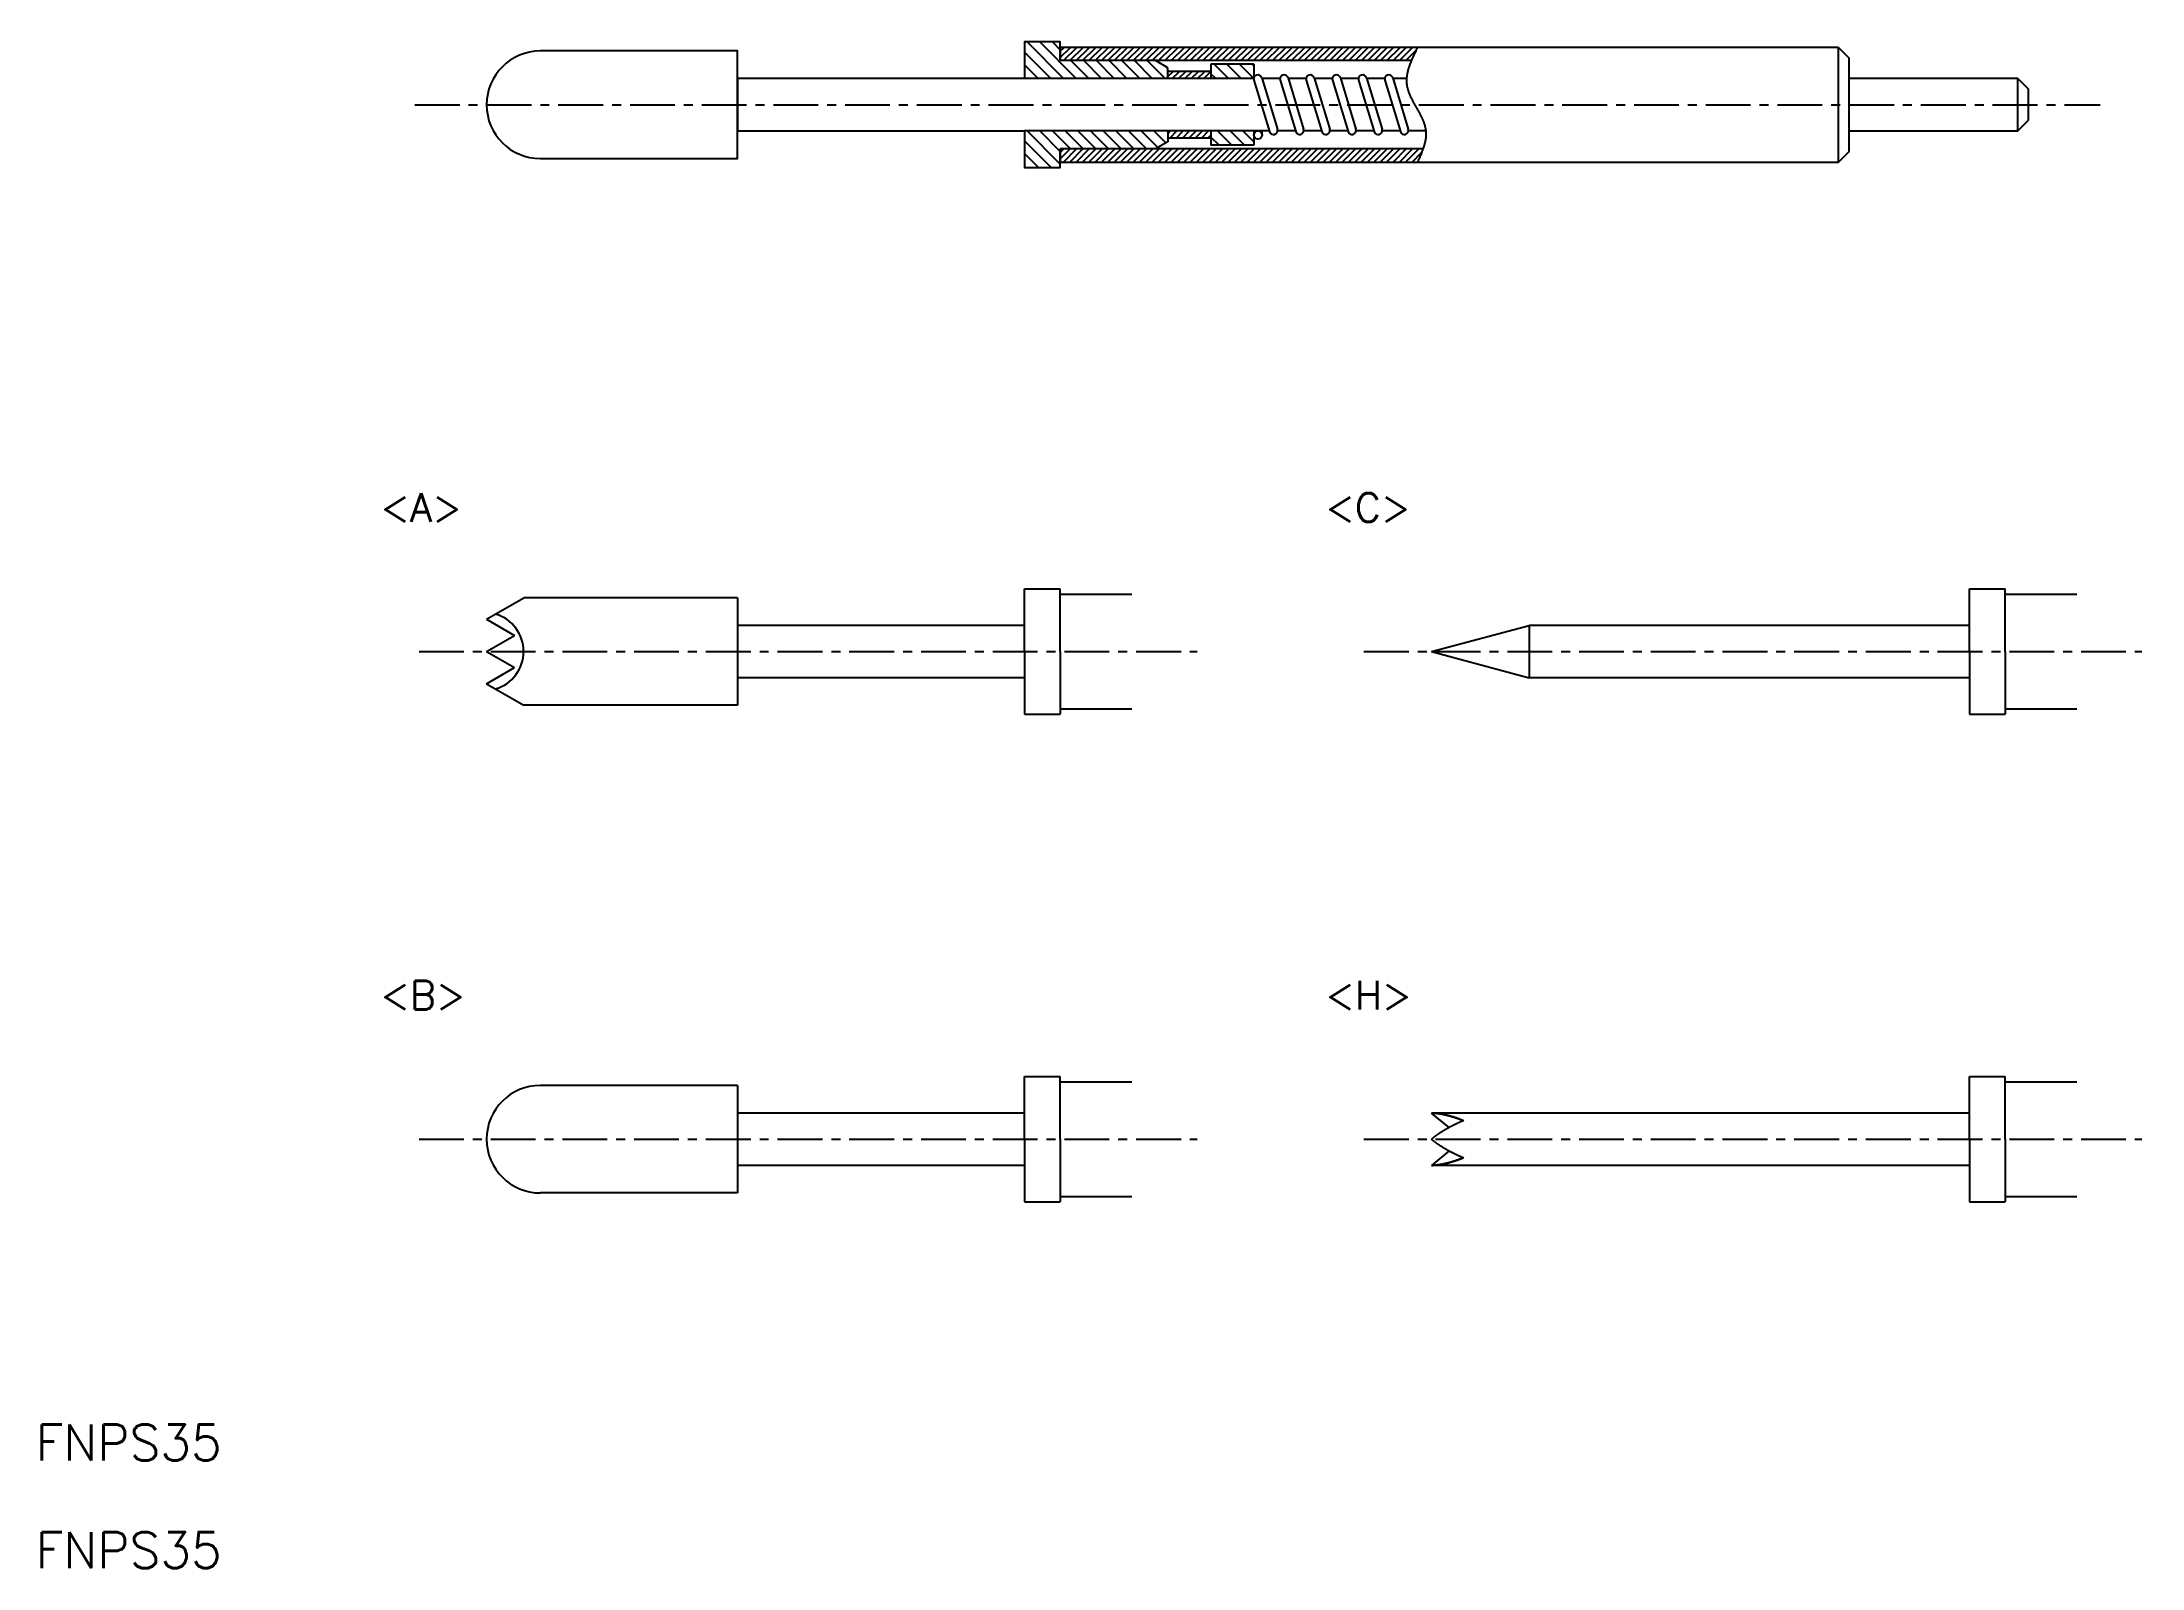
# Model space of a CAD drawing. Extents: x 101.5 to 160, y -83.5 to -40.9.
import ezdxf
from ezdxf.enums import TextEntityAlignment as Align

# ---------------------------------------------------------------- set-up
doc = ezdxf.new("R2010")
doc.units = 0
doc.linetypes.add('CENTER', pattern=[2, 1.25, -0.25, 0.25, -0.25])
doc.layers.get('0').update_dxf_attribs({"linetype": 'CONTINUOUS'})
doc.layers.add('CENTER', color=1, linetype='CENTER')
doc.styles.get("Standard").update_dxf_attribs({"font": 'txt.shx', "bigfont": 'bigfont.shx'})

msp = doc.modelspace()

# ---------------------------------------------------------------- texts
at = {"color": 7, "linetype": 'CONTINUOUS'}
for s, p in [('<A>', (110.893, -53.915)), ('<C>', (137.244, -53.915)), ('<B>', (110.893, -67.517)), ('<H>', (137.244, -67.517))]:
    msp.add_text(s, height=0.8, dxfattribs=at).set_placement(p, align=Align.MIDDLE_LEFT)
for p in [(101.28, -80.494), (101.28, -83.494)]:
    msp.add_text('FNPS35', height=1, dxfattribs=at).set_placement(p)

# ---------------------------------------------------------------- blocks, each defined once
blk = doc.blocks.new('*X4')
at = {"color": 0, "linetype": 'CONTINUOUS'}
for p, q in [((211.147, -78.346), (210.409, -77.608)), ((211.5, -78.346), (210.48, -77.326)), ((211.854, -78.346), (210.834, -77.326)), ((211.409, -77.547), (211.187, -77.326)), ((212.207, -78.346), (211.707, -77.846)), ((212.561, -78.346), (212.061, -77.846)), ((212.915, -78.346), (212.415, -77.846)), ((213.268, -78.346), (212.768, -77.846)), ((213.622, -78.346), (213.122, -77.846)), ((213.975, -78.346), (213.475, -77.846)), ((214.329, -78.346), (213.829, -77.846)), ((210.793, -78.346), (210.409, -77.962)), ((210.44, -78.346), (210.409, -78.315)), ((214.409, -78.072), (214.346, -78.01)), ((215.743, -78.346), (215.609, -78.212)), ((216.096, -78.346), (215.696, -77.946)), ((216.45, -78.346), (216.05, -77.946)), ((216.804, -78.346), (216.404, -77.946)), ((216.805, -77.993), (216.757, -77.946)), ((211.152, -80.826), (210.409, -80.083)), ((211.409, -80.729), (210.485, -79.806)), ((211.409, -80.376), (210.839, -79.806)), ((211.693, -80.306), (211.193, -79.806)), ((212.046, -80.306), (211.546, -79.806)), ((212.4, -80.306), (211.9, -79.806)), ((212.753, -80.306), (212.253, -79.806)), ((213.107, -80.306), (212.607, -79.806)), ((213.46, -80.306), (212.96, -79.806)), ((213.814, -80.306), (213.314, -79.806)), ((214.129, -80.268), (213.667, -79.806)), ((214.353, -80.138), (214.021, -79.806)), ((214.409, -79.84), (214.375, -79.806)), ((215.835, -80.206), (215.609, -79.98)), ((216.189, -80.206), (215.789, -79.806)), ((216.542, -80.206), (216.142, -79.806)), ((216.805, -80.115), (216.496, -79.806)), ((210.798, -80.826), (210.409, -80.436)), ((210.445, -80.826), (210.409, -80.79))]:
    blk.add_line(p, q, dxfattribs=at)
blk = doc.blocks.new('*X3')
at = {"color": 0, "linetype": 'CONTINUOUS'}
for p, q in [((214.409, -78.292), (214.555, -78.146)), ((214.532, -78.346), (214.732, -78.146)), ((214.708, -78.346), (214.908, -78.146)), ((214.885, -78.346), (215.085, -78.146)), ((215.062, -78.346), (215.262, -78.146)), ((215.239, -78.346), (215.439, -78.146)), ((215.415, -78.346), (215.609, -78.153)), ((215.592, -78.346), (215.609, -78.33)), ((214.409, -79.883), (214.486, -79.806)), ((214.463, -80.006), (214.663, -79.806)), ((214.639, -80.006), (214.839, -79.806)), ((214.816, -80.006), (215.016, -79.806)), ((214.993, -80.006), (215.193, -79.806)), ((215.17, -80.006), (215.37, -79.806)), ((215.346, -80.006), (215.546, -79.806)), ((215.523, -80.006), (215.609, -79.92))]:
    blk.add_line(p, q, dxfattribs=at)
blk = doc.blocks.new('*X2')
at = {"color": 0, "linetype": 'CONTINUOUS'}
for p, q in [((211.409, -77.757), (211.689, -77.476)), ((211.409, -77.58), (211.512, -77.476)), ((211.496, -77.846), (211.866, -77.476)), ((211.673, -77.846), (212.043, -77.476)), ((211.85, -77.846), (212.22, -77.476)), ((212.026, -77.846), (212.396, -77.476)), ((212.203, -77.846), (212.573, -77.476)), ((212.38, -77.846), (212.75, -77.476)), ((212.557, -77.846), (212.927, -77.476)), ((212.733, -77.846), (213.103, -77.476)), ((212.91, -77.846), (213.28, -77.476)), ((213.087, -77.846), (213.457, -77.476)), ((213.264, -77.846), (213.634, -77.476)), ((213.441, -77.846), (213.811, -77.476)), ((213.617, -77.846), (213.987, -77.476)), ((213.794, -77.846), (214.164, -77.476)), ((213.971, -77.846), (214.341, -77.476)), ((214.148, -77.846), (214.518, -77.476)), ((214.324, -77.846), (214.694, -77.476)), ((214.501, -77.846), (214.871, -77.476)), ((214.678, -77.846), (215.048, -77.476)), ((214.855, -77.846), (215.225, -77.476)), ((215.032, -77.846), (215.402, -77.476)), ((215.208, -77.846), (215.578, -77.476)), ((215.385, -77.846), (215.755, -77.476)), ((215.562, -77.846), (215.932, -77.476)), ((215.739, -77.846), (216.109, -77.476)), ((215.915, -77.846), (216.285, -77.476)), ((216.092, -77.846), (216.462, -77.476)), ((216.269, -77.846), (216.639, -77.476)), ((216.446, -77.846), (216.816, -77.476)), ((216.623, -77.846), (216.993, -77.476)), ((216.799, -77.846), (217.169, -77.476)), ((216.976, -77.846), (217.346, -77.476)), ((217.153, -77.846), (217.523, -77.476)), ((217.33, -77.846), (217.7, -77.476)), ((217.506, -77.846), (217.876, -77.476)), ((217.683, -77.846), (218.053, -77.476)), ((217.86, -77.846), (218.23, -77.476)), ((218.037, -77.846), (218.407, -77.476)), ((218.214, -77.846), (218.584, -77.476)), ((218.39, -77.846), (218.76, -77.476)), ((218.567, -77.846), (218.937, -77.476)), ((218.744, -77.846), (219.114, -77.476)), ((218.921, -77.846), (219.291, -77.476)), ((219.097, -77.846), (219.467, -77.476)), ((219.274, -77.846), (219.644, -77.476)), ((219.451, -77.846), (219.821, -77.476)), ((219.628, -77.846), (219.998, -77.476)), ((219.805, -77.846), (220.175, -77.476)), ((219.981, -77.846), (220.351, -77.476)), ((220.158, -77.846), (220.528, -77.476)), ((220.335, -77.846), (220.705, -77.476)), ((220.512, -77.846), (220.882, -77.476)), ((220.688, -77.846), (221.058, -77.476)), ((220.865, -77.846), (221.235, -77.476)), ((221.042, -77.846), (221.33, -77.558)), ((211.409, -80.585), (211.688, -80.306)), ((211.409, -80.408), (211.511, -80.306)), ((211.494, -80.676), (211.864, -80.306)), ((211.671, -80.676), (212.041, -80.306)), ((211.848, -80.676), (212.218, -80.306)), ((212.025, -80.676), (212.395, -80.306)), ((212.202, -80.676), (212.572, -80.306)), ((212.378, -80.676), (212.748, -80.306)), ((212.555, -80.676), (212.925, -80.306)), ((212.732, -80.676), (213.102, -80.306)), ((212.909, -80.676), (213.279, -80.306)), ((213.085, -80.676), (213.455, -80.306)), ((213.262, -80.676), (213.632, -80.306)), ((213.439, -80.676), (213.809, -80.306)), ((213.616, -80.676), (213.986, -80.306)), ((213.793, -80.676), (214.163, -80.306)), ((213.969, -80.676), (214.339, -80.306)), ((214.146, -80.676), (214.516, -80.306)), ((214.323, -80.676), (214.693, -80.306)), ((214.5, -80.676), (214.87, -80.306)), ((214.676, -80.676), (215.046, -80.306)), ((214.853, -80.676), (215.223, -80.306)), ((215.03, -80.676), (215.4, -80.306)), ((215.207, -80.676), (215.577, -80.306)), ((215.384, -80.676), (215.754, -80.306)), ((215.56, -80.676), (215.93, -80.306)), ((215.737, -80.676), (216.107, -80.306)), ((215.914, -80.676), (216.284, -80.306)), ((216.091, -80.676), (216.461, -80.306)), ((216.267, -80.676), (216.637, -80.306)), ((216.444, -80.676), (216.814, -80.306)), ((216.621, -80.676), (216.991, -80.306)), ((216.798, -80.676), (217.168, -80.306)), ((216.975, -80.676), (217.345, -80.306)), ((217.151, -80.676), (217.521, -80.306)), ((217.328, -80.676), (217.698, -80.306)), ((217.505, -80.676), (217.875, -80.306)), ((217.682, -80.676), (218.052, -80.306)), ((217.858, -80.676), (218.228, -80.306)), ((218.035, -80.676), (218.405, -80.306)), ((218.212, -80.676), (218.582, -80.306)), ((218.389, -80.676), (218.759, -80.306)), ((218.565, -80.676), (218.935, -80.306)), ((218.742, -80.676), (219.112, -80.306)), ((218.919, -80.676), (219.289, -80.306)), ((219.096, -80.676), (219.466, -80.306)), ((219.273, -80.676), (219.643, -80.306)), ((219.449, -80.676), (219.819, -80.306)), ((219.626, -80.676), (219.996, -80.306)), ((219.803, -80.676), (220.173, -80.306)), ((219.98, -80.676), (220.35, -80.306)), ((220.156, -80.676), (220.526, -80.306)), ((220.333, -80.676), (220.703, -80.306)), ((220.51, -80.676), (220.88, -80.306)), ((220.687, -80.676), (221.057, -80.306)), ((220.864, -80.676), (221.234, -80.306)), ((221.04, -80.676), (221.41, -80.306)), ((221.217, -80.676), (221.485, -80.408))]:
    blk.add_line(p, q, dxfattribs=at)

# ---------------------------------------------------------------- linework, layer by layer
at = {"color": 7, "linetype": 'CONTINUOUS'}
for p, q in [((139.639, -41.452), (129.85, -41.452)), ((132.85, -41.652), (132.504, -41.452)), ((135.246, -41.552), (134.05, -41.552)), ((134.05, -41.552), (134.05, -41.952)), ((135.246, -41.552), (135.246, -41.952)), ((151.55, -41.082), (151.85, -41.382)), ((151.55, -44.282), (151.55, -41.082)), ((135.246, -41.952), (128.85, -41.952)), ((132.85, -41.952), (132.85, -41.652)), ((134.05, -41.752), (132.85, -41.752)), ((135.25, -41.998), (135.684, -43.432)), ((135.471, -41.932), (135.905, -43.366)), ((135.976, -41.952), (135.477, -41.952)), ((135.98, -41.998), (136.414, -43.432)), ((136.201, -41.932), (136.635, -43.366)), ((136.706, -41.952), (136.207, -41.952)), ((136.71, -41.998), (137.144, -43.432)), ((136.931, -41.932), (137.365, -43.366)), ((137.436, -41.952), (136.935, -41.952)), ((137.44, -41.998), (137.874, -43.432)), ((137.661, -41.932), (138.095, -43.366)), ((138.166, -41.952), (137.665, -41.952)), ((138.17, -41.998), (138.604, -43.432)), ((138.391, -41.932), (138.825, -43.366)), ((138.896, -41.952), (138.395, -41.952)), ((138.9, -41.998), (139.334, -43.432)), ((139.121, -41.932), (139.555, -43.366)), ((139.505, -41.952), (139.125, -41.952)), ((156.55, -43.412), (156.55, -41.952)), ((156.55, -41.952), (156.85, -42.252)), ((156.55, -43.412), (156.85, -43.112)), ((135.68, -43.412), (128.85, -43.412)), ((139.964, -43.912), (129.85, -43.912)), ((132.85, -43.712), (132.504, -43.912)), ((132.85, -43.412), (132.85, -43.712)), ((134.05, -43.612), (132.85, -43.612)), ((134.05, -43.412), (134.05, -43.812)), ((135.246, -43.812), (134.05, -43.812)), ((135.25, -43.912), (134.05, -43.912)), ((135.246, -43.412), (135.246, -43.812)), ((135.476, -43.527), (135.476, -43.412)), ((136.41, -43.412), (135.909, -43.412)), ((137.14, -43.412), (136.639, -43.412)), ((137.87, -43.412), (137.369, -43.412)), ((138.6, -43.412), (138.099, -43.412)), ((139.33, -43.412), (138.829, -43.412)), ((140.042, -43.412), (139.559, -43.412)), ((151.55, -44.282), (151.85, -43.982)), ((128.85, -56.182), (129.85, -56.182)), ((128.85, -56.682), (128.85, -56.182)), ((129.85, -57.932), (129.85, -56.182)), ((155.201, -56.182), (156.201, -56.182)), ((155.201, -56.682), (155.201, -56.182)), ((156.201, -57.932), (156.201, -56.182)), ((113.85, -57.034), (114.893, -56.432)), ((120.85, -56.432), (114.893, -56.432)), ((120.85, -56.432), (120.85, -59.432)), ((128.85, -57.932), (128.85, -56.682)), ((129.85, -56.332), (131.845, -56.332)), ((155.201, -57.932), (155.201, -56.682)), ((156.201, -56.332), (158.196, -56.332)), ((113.85, -57.034), (114.628, -57.483)), ((128.85, -57.202), (120.85, -57.202)), ((140.201, -57.932), (142.925, -57.202)), ((155.201, -57.202), (142.925, -57.202)), ((142.925, -57.202), (142.925, -58.662)), ((113.85, -57.932), (114.628, -57.483)), ((113.85, -57.932), (114.628, -58.381)), ((128.85, -57.932), (128.85, -59.182)), ((129.85, -57.932), (129.85, -59.682)), ((140.201, -57.932), (142.925, -58.662)), ((155.201, -57.932), (155.201, -59.182)), ((156.201, -57.932), (156.201, -59.682)), ((113.85, -58.83), (114.628, -58.381)), ((113.85, -58.83), (114.893, -59.432)), ((128.85, -58.662), (120.85, -58.662)), ((155.201, -58.662), (142.925, -58.662)), ((120.85, -59.432), (114.893, -59.432)), ((128.85, -59.182), (128.85, -59.682)), ((128.85, -59.682), (129.85, -59.682)), ((129.85, -59.532), (131.845, -59.532)), ((155.201, -59.182), (155.201, -59.682)), ((155.201, -59.682), (156.201, -59.682)), ((156.201, -59.532), (158.196, -59.532)), ((120.85, -70.034), (115.35, -70.034)), ((120.85, -70.034), (120.85, -73.034)), ((128.85, -69.784), (129.85, -69.784)), ((128.85, -70.284), (128.85, -69.784)), ((129.85, -71.534), (129.85, -69.784)), ((129.85, -69.934), (131.845, -69.934)), ((155.201, -69.784), (156.201, -69.784)), ((155.201, -70.284), (155.201, -69.784)), ((156.201, -71.534), (156.201, -69.784)), ((156.201, -69.934), (158.196, -69.934)), ((128.85, -70.804), (120.85, -70.804)), ((128.85, -71.534), (128.85, -70.284)), ((155.201, -70.804), (140.201, -70.804)), ((155.201, -71.534), (155.201, -70.284)), ((128.85, -71.534), (128.85, -72.784)), ((129.85, -71.534), (129.85, -73.284)), ((155.201, -71.534), (155.201, -72.784)), ((156.201, -71.534), (156.201, -73.284)), ((128.85, -72.264), (120.85, -72.264)), ((155.201, -72.264), (140.201, -72.264)), ((120.85, -73.034), (115.35, -73.034)), ((128.85, -72.784), (128.85, -73.284)), ((129.85, -73.134), (131.845, -73.134)), ((155.201, -72.784), (155.201, -73.284)), ((156.201, -73.134), (158.196, -73.134)), ((128.85, -73.284), (129.85, -73.284)), ((155.201, -73.284), (156.201, -73.284))]:
    msp.add_line(p, q, dxfattribs=at)
at = {"color": 7, "linetype": 'CONTINUOUS', "extrusion": (-0.5, -0.612372, -0.612372)}
msp.add_line((140.695, -71.208, -0.73), (140.201, -70.804, -0.73), dxfattribs=at)
at = {"color": 7, "linetype": 'CONTINUOUS', "extrusion": (-0.5, 0.612372, -0.612372)}
msp.add_line((140.695, -71.861, -0.73), (140.201, -72.264, -0.73), dxfattribs=at)
at = {"color": 7, "linetype": 'CONTINUOUS'}
for points in [[(129.85, -41.452), (129.85, -40.932), (128.85, -40.932), (128.85, -41.952)], [(115.35, -44.182), (120.85, -44.182), (120.85, -41.182), (115.35, -41.182)], [(151.55, -41.082), (129.85, -41.082), (129.85, -41.452)], [(151.85, -43.982), (151.85, -41.382)], [(128.85, -41.952), (120.85, -41.952), (120.85, -43.412), (128.85, -43.412)], [(156.55, -41.952), (151.85, -41.952)], [(156.85, -43.112), (156.85, -42.252)], [(128.85, -43.412), (128.85, -44.432), (129.85, -44.432), (129.85, -43.912)], [(129.85, -43.912), (129.85, -44.282), (151.55, -44.282)], [(151.85, -43.412), (156.55, -43.412)]]:
    msp.add_lwpolyline(points, dxfattribs=at)
at = {"color": 7}
msp.add_polyline3d([(139.811, -41.082, 0), (139.803, -41.099, 0), (139.794, -41.116, 0), (139.786, -41.134, 0), (139.777, -41.151, 0), (139.769, -41.168, 0), (139.761, -41.185, 0), (139.752, -41.202, 0), (139.744, -41.22, 0), (139.736, -41.237, 0), (139.727, -41.254, 0), (139.719, -41.271, 0), (139.711, -41.288, 0), (139.703, -41.306, 0), (139.695, -41.323, 0), (139.687, -41.34, 0), (139.68, -41.357, 0), (139.672, -41.374, 0), (139.664, -41.391, 0), (139.657, -41.409, 0), (139.649, -41.426, 0), (139.642, -41.443, 0), (139.635, -41.46, 0), (139.628, -41.477, 0), (139.621, -41.494, 0), (139.614, -41.511, 0), (139.608, -41.529, 0), (139.601, -41.546, 0), (139.595, -41.563, 0), (139.589, -41.58, 0), (139.583, -41.597, 0), (139.577, -41.614, 0), (139.571, -41.631, 0), (139.566, -41.648, 0), (139.56, -41.665, 0), (139.555, -41.682, 0), (139.55, -41.699, 0), (139.546, -41.716, 0), (139.541, -41.733, 0), (139.537, -41.75, 0), (139.533, -41.767, 0), (139.529, -41.784, 0), (139.526, -41.801, 0), (139.522, -41.818, 0), (139.519, -41.835, 0), (139.516, -41.852, 0), (139.514, -41.868, 0), (139.511, -41.885, 0), (139.509, -41.902, 0), (139.508, -41.919, 0), (139.506, -41.936, 0), (139.505, -41.953, 0), (139.504, -41.969, 0), (139.503, -41.986, 0), (139.503, -42.003, 0), (139.503, -42.019, 0), (139.503, -42.036, 0), (139.504, -42.053, 0), (139.505, -42.07, 0), (139.506, -42.086, 0), (139.508, -42.103, 0), (139.51, -42.119, 0), (139.512, -42.136, 0), (139.515, -42.153, 0), (139.518, -42.169, 0), (139.521, -42.186, 0), (139.524, -42.202, 0), (139.528, -42.219, 0), (139.533, -42.235, 0), (139.537, -42.252, 0), (139.542, -42.268, 0), (139.547, -42.284, 0), (139.553, -42.301, 0), (139.558, -42.317, 0), (139.564, -42.334, 0), (139.57, -42.35, 0), (139.576, -42.366, 0), (139.583, -42.383, 0), (139.59, -42.399, 0), (139.597, -42.415, 0), (139.604, -42.432, 0), (139.611, -42.448, 0), (139.619, -42.464, 0), (139.627, -42.48, 0), (139.634, -42.497, 0), (139.642, -42.513, 0), (139.651, -42.529, 0), (139.659, -42.545, 0), (139.667, -42.562, 0), (139.676, -42.578, 0), (139.684, -42.594, 0), (139.693, -42.61, 0), (139.702, -42.627, 0), (139.711, -42.643, 0), (139.72, -42.659, 0), (139.729, -42.675, 0), (139.738, -42.691, 0), (139.747, -42.708, 0), (139.756, -42.724, 0), (139.765, -42.74, 0), (139.774, -42.756, 0), (139.783, -42.772, 0), (139.792, -42.789, 0), (139.801, -42.805, 0), (139.81, -42.821, 0), (139.819, -42.837, 0), (139.828, -42.853, 0), (139.837, -42.87, 0), (139.846, -42.886, 0), (139.855, -42.902, 0), (139.864, -42.918, 0), (139.872, -42.935, 0), (139.881, -42.951, 0), (139.889, -42.967, 0), (139.898, -42.983, 0), (139.906, -43, 0), (139.914, -43.016, 0), (139.922, -43.032, 0), (139.929, -43.048, 0), (139.937, -43.065, 0), (139.944, -43.081, 0), (139.951, -43.097, 0), (139.959, -43.114, 0), (139.965, -43.13, 0), (139.972, -43.147, 0), (139.978, -43.163, 0), (139.984, -43.179, 0), (139.99, -43.196, 0), (139.996, -43.212, 0), (140.002, -43.229, 0), (140.007, -43.245, 0), (140.012, -43.262, 0), (140.016, -43.278, 0), (140.02, -43.295, 0), (140.024, -43.311, 0), (140.028, -43.328, 0), (140.032, -43.344, 0), (140.035, -43.361, 0), (140.037, -43.378, 0), (140.04, -43.394, 0), (140.042, -43.411, 0), (140.043, -43.428, 0), (140.045, -43.444, 0), (140.046, -43.461, 0), (140.046, -43.478, 0), (140.046, -43.495, 0), (140.046, -43.511, 0), (140.046, -43.528, 0), (140.045, -43.545, 0), (140.044, -43.562, 0), (140.042, -43.579, 0), (140.041, -43.596, 0), (140.039, -43.613, 0), (140.037, -43.629, 0), (140.034, -43.646, 0), (140.031, -43.663, 0), (140.028, -43.68, 0), (140.025, -43.697, 0), (140.021, -43.714, 0), (140.017, -43.731, 0), (140.013, -43.749, 0), (140.009, -43.766, 0), (140.005, -43.783, 0), (140, -43.8, 0), (139.995, -43.817, 0), (139.99, -43.834, 0), (139.984, -43.851, 0), (139.979, -43.868, 0), (139.973, -43.885, 0), (139.967, -43.903, 0), (139.961, -43.92, 0), (139.955, -43.937, 0), (139.949, -43.954, 0), (139.943, -43.971, 0), (139.936, -43.989, 0), (139.929, -44.006, 0), (139.923, -44.023, 0), (139.916, -44.04, 0), (139.909, -44.057, 0), (139.901, -44.075, 0), (139.894, -44.092, 0), (139.887, -44.109, 0), (139.88, -44.126, 0), (139.872, -44.144, 0), (139.865, -44.161, 0), (139.857, -44.178, 0), (139.85, -44.195, 0), (139.842, -44.213, 0), (139.834, -44.23, 0), (139.827, -44.247, 0), (139.819, -44.265, 0), (139.811, -44.282, 0)], dxfattribs=at)
at = {"color": 7, "linetype": 'CONTINUOUS'}
for points in [[(140.201, -70.804, -0.73), (140.206, -70.804, -0.734), (140.212, -70.804, -0.739), (140.217, -70.804, -0.743), (140.223, -70.804, -0.748), (140.228, -70.804, -0.752), (140.234, -70.805, -0.757), (140.24, -70.805, -0.761), (140.246, -70.805, -0.766), (140.251, -70.805, -0.77), (140.257, -70.805, -0.775), (140.263, -70.806, -0.779), (140.269, -70.806, -0.784), (140.275, -70.806, -0.788), (140.281, -70.807, -0.793), (140.287, -70.807, -0.797), (140.293, -70.808, -0.802), (140.299, -70.808, -0.806), (140.305, -70.809, -0.81), (140.311, -70.809, -0.815), (140.317, -70.81, -0.819), (140.323, -70.81, -0.824), (140.329, -70.811, -0.828), (140.335, -70.811, -0.833), (140.341, -70.812, -0.837), (140.348, -70.813, -0.842), (140.354, -70.813, -0.846), (140.36, -70.814, -0.85), (140.367, -70.815, -0.855), (140.373, -70.816, -0.859), (140.379, -70.816, -0.864), (140.386, -70.817, -0.868), (140.392, -70.818, -0.872), (140.399, -70.819, -0.877), (140.405, -70.82, -0.881), (140.412, -70.821, -0.886), (140.418, -70.822, -0.89), (140.425, -70.823, -0.894), (140.431, -70.824, -0.899), (140.438, -70.825, -0.903), (140.445, -70.826, -0.907), (140.451, -70.827, -0.912), (140.458, -70.828, -0.916), (140.465, -70.829, -0.92), (140.471, -70.831, -0.925), (140.478, -70.832, -0.929), (140.485, -70.833, -0.933), (140.492, -70.834, -0.938), (140.499, -70.836, -0.942), (140.506, -70.837, -0.946), (140.512, -70.838, -0.95), (140.519, -70.84, -0.955), (140.526, -70.841, -0.959), (140.533, -70.842, -0.963), (140.54, -70.844, -0.967), (140.547, -70.845, -0.972), (140.554, -70.847, -0.976), (140.561, -70.848, -0.98), (140.568, -70.85, -0.984), (140.575, -70.851, -0.989), (140.582, -70.853, -0.993), (140.589, -70.855, -0.997), (140.597, -70.856, -1.001), (140.604, -70.858, -1.005), (140.611, -70.86, -1.009), (140.618, -70.861, -1.013), (140.625, -70.863, -1.018), (140.632, -70.865, -1.022), (140.64, -70.867, -1.026), (140.647, -70.869, -1.03), (140.654, -70.87, -1.034), (140.661, -70.872, -1.038), (140.669, -70.874, -1.042), (140.676, -70.876, -1.046), (140.683, -70.878, -1.05), (140.691, -70.88, -1.054), (140.698, -70.882, -1.058), (140.705, -70.884, -1.062), (140.713, -70.886, -1.066), (140.72, -70.888, -1.07), (140.728, -70.89, -1.074), (140.735, -70.892, -1.078), (140.743, -70.895, -1.082), (140.75, -70.897, -1.086), (140.757, -70.899, -1.09), (140.765, -70.901, -1.094), (140.772, -70.903, -1.098), (140.78, -70.906, -1.101), (140.787, -70.908, -1.105), (140.795, -70.91, -1.109), (140.803, -70.913, -1.113), (140.81, -70.915, -1.117), (140.818, -70.917, -1.121), (140.825, -70.92, -1.124), (140.833, -70.922, -1.128), (140.84, -70.925, -1.132), (140.848, -70.927, -1.136), (140.856, -70.93, -1.139), (140.863, -70.932, -1.143), (140.871, -70.935, -1.147), (140.879, -70.937, -1.15), (140.886, -70.94, -1.154), (140.894, -70.942, -1.158), (140.901, -70.945, -1.161), (140.909, -70.948, -1.165), (140.917, -70.95, -1.168), (140.925, -70.953, -1.172), (140.932, -70.956, -1.176), (140.94, -70.959, -1.179), (140.948, -70.961, -1.183), (140.955, -70.964, -1.186), (140.963, -70.967, -1.19), (140.971, -70.97, -1.193), (140.978, -70.973, -1.197), (140.986, -70.976, -1.2), (140.994, -70.978, -1.203), (141.002, -70.981, -1.207), (141.009, -70.984, -1.21), (141.017, -70.987, -1.214), (141.025, -70.99, -1.217), (141.033, -70.993, -1.22), (141.04, -70.996, -1.224), (141.048, -70.999, -1.227), (141.056, -71.002, -1.23), (141.064, -71.005, -1.233), (141.071, -71.009, -1.237), (141.079, -71.012, -1.24), (141.087, -71.015, -1.243), (141.095, -71.018, -1.246)], [(141.095, -71.018, -0.214), (141.087, -71.015, -0.217), (141.079, -71.012, -0.22), (141.071, -71.009, -0.223), (141.064, -71.005, -0.227), (141.056, -71.002, -0.23), (141.048, -70.999, -0.233), (141.04, -70.996, -0.236), (141.033, -70.993, -0.24), (141.025, -70.99, -0.243), (141.017, -70.987, -0.246), (141.009, -70.984, -0.25), (141.002, -70.981, -0.253), (140.994, -70.978, -0.257), (140.986, -70.976, -0.26), (140.978, -70.973, -0.263), (140.971, -70.97, -0.267), (140.963, -70.967, -0.27), (140.955, -70.964, -0.274), (140.948, -70.961, -0.277), (140.94, -70.959, -0.281), (140.932, -70.956, -0.284), (140.925, -70.953, -0.288), (140.917, -70.95, -0.292), (140.909, -70.948, -0.295), (140.901, -70.945, -0.299), (140.894, -70.942, -0.302), (140.886, -70.94, -0.306), (140.879, -70.937, -0.31), (140.871, -70.935, -0.313), (140.863, -70.932, -0.317), (140.856, -70.93, -0.321), (140.848, -70.927, -0.324), (140.84, -70.925, -0.328), (140.833, -70.922, -0.332), (140.825, -70.92, -0.336), (140.818, -70.917, -0.339), (140.81, -70.915, -0.343), (140.803, -70.913, -0.347), (140.795, -70.91, -0.351), (140.787, -70.908, -0.355), (140.78, -70.906, -0.359), (140.772, -70.903, -0.362), (140.765, -70.901, -0.366), (140.757, -70.899, -0.37), (140.75, -70.897, -0.374), (140.743, -70.895, -0.378), (140.735, -70.892, -0.382), (140.728, -70.89, -0.386), (140.72, -70.888, -0.39), (140.713, -70.886, -0.394), (140.705, -70.884, -0.398), (140.698, -70.882, -0.402), (140.691, -70.88, -0.406), (140.683, -70.878, -0.41), (140.676, -70.876, -0.414), (140.669, -70.874, -0.418), (140.661, -70.872, -0.422), (140.654, -70.87, -0.426), (140.647, -70.869, -0.43), (140.64, -70.867, -0.434), (140.632, -70.865, -0.438), (140.625, -70.863, -0.442), (140.618, -70.861, -0.447), (140.611, -70.86, -0.451), (140.604, -70.858, -0.455), (140.597, -70.856, -0.459), (140.589, -70.855, -0.463), (140.582, -70.853, -0.467), (140.575, -70.851, -0.471), (140.568, -70.85, -0.476), (140.561, -70.848, -0.48), (140.554, -70.847, -0.484), (140.547, -70.845, -0.488), (140.54, -70.844, -0.493), (140.533, -70.842, -0.497), (140.526, -70.841, -0.501), (140.519, -70.84, -0.505), (140.512, -70.838, -0.51), (140.506, -70.837, -0.514), (140.499, -70.836, -0.518), (140.492, -70.834, -0.522), (140.485, -70.833, -0.527), (140.478, -70.832, -0.531), (140.471, -70.831, -0.535), (140.465, -70.829, -0.54), (140.458, -70.828, -0.544), (140.451, -70.827, -0.548), (140.445, -70.826, -0.553), (140.438, -70.825, -0.557), (140.431, -70.824, -0.561), (140.425, -70.823, -0.566), (140.418, -70.822, -0.57), (140.412, -70.821, -0.574), (140.405, -70.82, -0.579), (140.399, -70.819, -0.583), (140.392, -70.818, -0.588), (140.386, -70.817, -0.592), (140.379, -70.816, -0.596), (140.373, -70.816, -0.601), (140.367, -70.815, -0.605), (140.36, -70.814, -0.61), (140.354, -70.813, -0.614), (140.348, -70.813, -0.618), (140.341, -70.812, -0.623), (140.335, -70.811, -0.627), (140.329, -70.811, -0.632), (140.323, -70.81, -0.636), (140.317, -70.81, -0.641), (140.311, -70.809, -0.645), (140.305, -70.809, -0.65), (140.299, -70.808, -0.654), (140.293, -70.808, -0.658), (140.287, -70.807, -0.663), (140.281, -70.807, -0.667), (140.275, -70.806, -0.672), (140.269, -70.806, -0.676), (140.263, -70.806, -0.681), (140.257, -70.805, -0.685), (140.251, -70.805, -0.69), (140.246, -70.805, -0.694), (140.24, -70.805, -0.699), (140.234, -70.805, -0.703), (140.228, -70.804, -0.708), (140.223, -70.804, -0.712), (140.217, -70.804, -0.717), (140.212, -70.804, -0.721), (140.206, -70.804, -0.726), (140.201, -70.804, -0.73)], [(141.095, -71.018, -1.246), (141.087, -71.015, -1.243), (141.079, -71.012, -1.24), (141.071, -71.009, -1.237), (141.064, -71.005, -1.233), (141.056, -71.002, -1.23), (141.048, -70.999, -1.227), (141.04, -70.996, -1.224), (141.033, -70.993, -1.22), (141.025, -70.99, -1.217), (141.017, -70.987, -1.214), (141.009, -70.984, -1.21), (141.002, -70.981, -1.207), (140.994, -70.978, -1.203), (140.986, -70.976, -1.2), (140.978, -70.973, -1.197), (140.971, -70.97, -1.193), (140.963, -70.967, -1.19), (140.955, -70.964, -1.186), (140.948, -70.961, -1.183), (140.94, -70.959, -1.179), (140.932, -70.956, -1.176), (140.925, -70.953, -1.172), (140.917, -70.95, -1.168), (140.909, -70.948, -1.165), (140.901, -70.945, -1.161), (140.894, -70.942, -1.158), (140.886, -70.94, -1.154), (140.879, -70.937, -1.15), (140.871, -70.935, -1.147), (140.863, -70.932, -1.143), (140.856, -70.93, -1.139), (140.848, -70.927, -1.136), (140.84, -70.925, -1.132), (140.833, -70.922, -1.128), (140.825, -70.92, -1.124), (140.818, -70.917, -1.121), (140.81, -70.915, -1.117), (140.803, -70.913, -1.113), (140.795, -70.91, -1.109), (140.787, -70.908, -1.105), (140.78, -70.906, -1.101), (140.772, -70.903, -1.098), (140.765, -70.901, -1.094), (140.757, -70.899, -1.09), (140.75, -70.897, -1.086), (140.743, -70.895, -1.082), (140.735, -70.892, -1.078), (140.728, -70.89, -1.074), (140.72, -70.888, -1.07), (140.713, -70.886, -1.066), (140.705, -70.884, -1.062), (140.698, -70.882, -1.058), (140.691, -70.88, -1.054), (140.683, -70.878, -1.05), (140.676, -70.876, -1.046), (140.669, -70.874, -1.042), (140.661, -70.872, -1.038), (140.654, -70.87, -1.034), (140.647, -70.869, -1.03), (140.64, -70.867, -1.026), (140.632, -70.865, -1.022), (140.625, -70.863, -1.018), (140.618, -70.861, -1.013), (140.611, -70.86, -1.009), (140.604, -70.858, -1.005), (140.597, -70.856, -1.001), (140.589, -70.855, -0.997), (140.582, -70.853, -0.993), (140.575, -70.851, -0.989), (140.568, -70.85, -0.984), (140.561, -70.848, -0.98), (140.554, -70.847, -0.976), (140.547, -70.845, -0.972), (140.54, -70.844, -0.967), (140.533, -70.842, -0.963), (140.526, -70.841, -0.959), (140.519, -70.84, -0.955), (140.512, -70.838, -0.95), (140.506, -70.837, -0.946), (140.499, -70.836, -0.942), (140.492, -70.834, -0.938), (140.485, -70.833, -0.933), (140.478, -70.832, -0.929), (140.471, -70.831, -0.925), (140.465, -70.829, -0.92), (140.458, -70.828, -0.916), (140.451, -70.827, -0.912), (140.445, -70.826, -0.907), (140.438, -70.825, -0.903), (140.431, -70.824, -0.899), (140.425, -70.823, -0.894), (140.418, -70.822, -0.89), (140.412, -70.821, -0.886), (140.405, -70.82, -0.881), (140.399, -70.819, -0.877), (140.392, -70.818, -0.872), (140.386, -70.817, -0.868), (140.379, -70.816, -0.864), (140.373, -70.816, -0.859), (140.367, -70.815, -0.855), (140.36, -70.814, -0.85), (140.354, -70.813, -0.846), (140.348, -70.813, -0.842), (140.341, -70.812, -0.837), (140.335, -70.811, -0.833), (140.329, -70.811, -0.828), (140.323, -70.81, -0.824), (140.317, -70.81, -0.819), (140.311, -70.809, -0.815), (140.305, -70.809, -0.81), (140.299, -70.808, -0.806), (140.293, -70.808, -0.802), (140.287, -70.807, -0.797), (140.281, -70.807, -0.793), (140.275, -70.806, -0.788), (140.269, -70.806, -0.784), (140.263, -70.806, -0.779), (140.257, -70.805, -0.775), (140.251, -70.805, -0.77), (140.246, -70.805, -0.766), (140.24, -70.805, -0.761), (140.234, -70.805, -0.757), (140.228, -70.804, -0.752), (140.223, -70.804, -0.748), (140.217, -70.804, -0.743), (140.212, -70.804, -0.739), (140.206, -70.804, -0.734), (140.201, -70.804, -0.73)], [(140.201, -70.804, -0.73), (140.206, -70.804, -0.726), (140.212, -70.804, -0.721), (140.217, -70.804, -0.717), (140.223, -70.804, -0.712), (140.228, -70.804, -0.708), (140.234, -70.805, -0.703), (140.24, -70.805, -0.699), (140.246, -70.805, -0.694), (140.251, -70.805, -0.69), (140.257, -70.805, -0.685), (140.263, -70.806, -0.681), (140.269, -70.806, -0.676), (140.275, -70.806, -0.672), (140.281, -70.807, -0.667), (140.287, -70.807, -0.663), (140.293, -70.808, -0.658), (140.299, -70.808, -0.654), (140.305, -70.809, -0.65), (140.311, -70.809, -0.645), (140.317, -70.81, -0.641), (140.323, -70.81, -0.636), (140.329, -70.811, -0.632), (140.335, -70.811, -0.627), (140.341, -70.812, -0.623), (140.348, -70.813, -0.618), (140.354, -70.813, -0.614), (140.36, -70.814, -0.61), (140.367, -70.815, -0.605), (140.373, -70.816, -0.601), (140.379, -70.816, -0.596), (140.386, -70.817, -0.592), (140.392, -70.818, -0.588), (140.399, -70.819, -0.583), (140.405, -70.82, -0.579), (140.412, -70.821, -0.574), (140.418, -70.822, -0.57), (140.425, -70.823, -0.566), (140.431, -70.824, -0.561), (140.438, -70.825, -0.557), (140.445, -70.826, -0.553), (140.451, -70.827, -0.548), (140.458, -70.828, -0.544), (140.465, -70.829, -0.54), (140.471, -70.831, -0.535), (140.478, -70.832, -0.531), (140.485, -70.833, -0.527), (140.492, -70.834, -0.522), (140.499, -70.836, -0.518), (140.506, -70.837, -0.514), (140.512, -70.838, -0.51), (140.519, -70.84, -0.505), (140.526, -70.841, -0.501), (140.533, -70.842, -0.497), (140.54, -70.844, -0.493), (140.547, -70.845, -0.488), (140.554, -70.847, -0.484), (140.561, -70.848, -0.48), (140.568, -70.85, -0.476), (140.575, -70.851, -0.471), (140.582, -70.853, -0.467), (140.589, -70.855, -0.463), (140.597, -70.856, -0.459), (140.604, -70.858, -0.455), (140.611, -70.86, -0.451), (140.618, -70.861, -0.447), (140.625, -70.863, -0.442), (140.632, -70.865, -0.438), (140.64, -70.867, -0.434), (140.647, -70.869, -0.43), (140.654, -70.87, -0.426), (140.661, -70.872, -0.422), (140.669, -70.874, -0.418), (140.676, -70.876, -0.414), (140.683, -70.878, -0.41), (140.691, -70.88, -0.406), (140.698, -70.882, -0.402), (140.705, -70.884, -0.398), (140.713, -70.886, -0.394), (140.72, -70.888, -0.39), (140.728, -70.89, -0.386), (140.735, -70.892, -0.382), (140.743, -70.895, -0.378), (140.75, -70.897, -0.374), (140.757, -70.899, -0.37), (140.765, -70.901, -0.366), (140.772, -70.903, -0.362), (140.78, -70.906, -0.359), (140.787, -70.908, -0.355), (140.795, -70.91, -0.351), (140.803, -70.913, -0.347), (140.81, -70.915, -0.343), (140.818, -70.917, -0.339), (140.825, -70.92, -0.336), (140.833, -70.922, -0.332), (140.84, -70.925, -0.328), (140.848, -70.927, -0.324), (140.856, -70.93, -0.321), (140.863, -70.932, -0.317), (140.871, -70.935, -0.313), (140.879, -70.937, -0.31), (140.886, -70.94, -0.306), (140.894, -70.942, -0.302), (140.901, -70.945, -0.299), (140.909, -70.948, -0.295), (140.917, -70.95, -0.292), (140.925, -70.953, -0.288), (140.932, -70.956, -0.284), (140.94, -70.959, -0.281), (140.948, -70.961, -0.277), (140.955, -70.964, -0.274), (140.963, -70.967, -0.27), (140.971, -70.97, -0.267), (140.978, -70.973, -0.263), (140.986, -70.976, -0.26), (140.994, -70.978, -0.257), (141.002, -70.981, -0.253), (141.009, -70.984, -0.25), (141.017, -70.987, -0.246), (141.025, -70.99, -0.243), (141.033, -70.993, -0.24), (141.04, -70.996, -0.236), (141.048, -70.999, -0.233), (141.056, -71.002, -0.23), (141.064, -71.005, -0.227), (141.071, -71.009, -0.223), (141.079, -71.012, -0.22), (141.087, -71.015, -0.217), (141.095, -71.018, -0.214)], [(141.095, -71.018, -0.214), (141.087, -71.021, -0.211), (141.079, -71.024, -0.208), (141.071, -71.028, -0.204), (141.064, -71.031, -0.201), (141.056, -71.034, -0.198), (141.048, -71.037, -0.195), (141.04, -71.041, -0.192), (141.033, -71.044, -0.189), (141.025, -71.047, -0.186), (141.017, -71.051, -0.183), (141.009, -71.054, -0.18), (141.002, -71.057, -0.177), (140.994, -71.061, -0.174), (140.986, -71.064, -0.171), (140.978, -71.068, -0.169), (140.971, -71.071, -0.166), (140.963, -71.074, -0.163), (140.955, -71.078, -0.16), (140.948, -71.081, -0.157), (140.94, -71.085, -0.155), (140.932, -71.089, -0.152), (140.925, -71.092, -0.149), (140.917, -71.096, -0.146), (140.909, -71.099, -0.144), (140.901, -71.103, -0.141), (140.894, -71.106, -0.138), (140.886, -71.11, -0.136), (140.879, -71.114, -0.133), (140.871, -71.117, -0.131), (140.863, -71.121, -0.128), (140.856, -71.125, -0.126), (140.848, -71.129, -0.123), (140.84, -71.132, -0.121), (140.833, -71.136, -0.118), (140.825, -71.14, -0.116), (140.818, -71.144, -0.113), (140.81, -71.147, -0.111), (140.803, -71.151, -0.109), (140.795, -71.155, -0.106), (140.787, -71.159, -0.104), (140.78, -71.163, -0.102), (140.772, -71.167, -0.099), (140.765, -71.17, -0.097), (140.757, -71.174, -0.095), (140.75, -71.178, -0.093), (140.743, -71.182, -0.09), (140.735, -71.186, -0.088), (140.728, -71.19, -0.086), (140.72, -71.194, -0.084), (140.713, -71.198, -0.082), (140.705, -71.202, -0.08), (140.698, -71.206, -0.078), (140.691, -71.21, -0.076), (140.683, -71.214, -0.074), (140.676, -71.218, -0.072), (140.669, -71.222, -0.07), (140.661, -71.226, -0.068), (140.654, -71.23, -0.066), (140.647, -71.234, -0.064), (140.64, -71.238, -0.063), (140.632, -71.242, -0.061), (140.625, -71.247, -0.059), (140.618, -71.251, -0.057), (140.611, -71.255, -0.056), (140.604, -71.259, -0.054), (140.597, -71.263, -0.052), (140.589, -71.267, -0.051), (140.582, -71.271, -0.049), (140.575, -71.276, -0.047), (140.568, -71.28, -0.046), (140.561, -71.284, -0.044), (140.554, -71.288, -0.043), (140.547, -71.292, -0.041), (140.54, -71.297, -0.04), (140.533, -71.301, -0.038), (140.526, -71.305, -0.037), (140.519, -71.309, -0.035), (140.512, -71.314, -0.034), (140.506, -71.318, -0.033), (140.499, -71.322, -0.031), (140.492, -71.327, -0.03), (140.485, -71.331, -0.029), (140.478, -71.335, -0.028), (140.471, -71.339, -0.026), (140.465, -71.344, -0.025), (140.458, -71.348, -0.024), (140.451, -71.352, -0.023), (140.445, -71.357, -0.022), (140.438, -71.361, -0.021), (140.431, -71.365, -0.02), (140.425, -71.37, -0.019), (140.418, -71.374, -0.018), (140.412, -71.379, -0.017), (140.405, -71.383, -0.016), (140.399, -71.387, -0.015), (140.392, -71.392, -0.014), (140.386, -71.396, -0.013), (140.379, -71.401, -0.012), (140.373, -71.405, -0.012), (140.367, -71.409, -0.011), (140.36, -71.414, -0.01), (140.354, -71.418, -0.009), (140.348, -71.423, -0.009), (140.341, -71.427, -0.008), (140.335, -71.431, -0.007), (140.329, -71.436, -0.007), (140.323, -71.44, -0.006), (140.317, -71.445, -0.005), (140.311, -71.449, -0.005), (140.305, -71.454, -0.004), (140.299, -71.458, -0.004), (140.293, -71.463, -0.004), (140.287, -71.467, -0.003), (140.281, -71.471, -0.003), (140.275, -71.476, -0.002), (140.269, -71.48, -0.002), (140.263, -71.485, -0.002), (140.257, -71.489, -0.001), (140.251, -71.494, -0.001), (140.246, -71.498, -0.001), (140.24, -71.503, -0.001), (140.234, -71.507, 0), (140.228, -71.512, 0), (140.223, -71.516, 0), (140.217, -71.521, 0), (140.212, -71.525, 0), (140.206, -71.53, 0), (140.201, -71.534, 0)], [(140.201, -71.534, 0), (140.206, -71.539, 0), (140.212, -71.543, 0), (140.217, -71.548, 0), (140.223, -71.552, 0), (140.228, -71.557, 0), (140.234, -71.561, 0), (140.24, -71.565, -0.001), (140.246, -71.57, -0.001), (140.251, -71.574, -0.001), (140.257, -71.579, -0.001), (140.263, -71.583, -0.002), (140.269, -71.588, -0.002), (140.275, -71.592, -0.002), (140.281, -71.597, -0.003), (140.287, -71.601, -0.003), (140.293, -71.606, -0.004), (140.299, -71.61, -0.004), (140.305, -71.615, -0.004), (140.311, -71.619, -0.005), (140.317, -71.623, -0.005), (140.323, -71.628, -0.006), (140.329, -71.632, -0.007), (140.335, -71.637, -0.007), (140.341, -71.641, -0.008), (140.348, -71.646, -0.009), (140.354, -71.65, -0.009), (140.36, -71.655, -0.01), (140.367, -71.659, -0.011), (140.373, -71.663, -0.012), (140.379, -71.668, -0.012), (140.386, -71.672, -0.013), (140.392, -71.677, -0.014), (140.399, -71.681, -0.015), (140.405, -71.685, -0.016), (140.412, -71.69, -0.017), (140.418, -71.694, -0.018), (140.425, -71.698, -0.019), (140.431, -71.703, -0.02), (140.438, -71.707, -0.021), (140.445, -71.712, -0.022), (140.451, -71.716, -0.023), (140.458, -71.72, -0.024), (140.465, -71.725, -0.025), (140.471, -71.729, -0.026), (140.478, -71.733, -0.028), (140.485, -71.737, -0.029), (140.492, -71.742, -0.03), (140.499, -71.746, -0.031), (140.506, -71.75, -0.033), (140.512, -71.755, -0.034), (140.519, -71.759, -0.035), (140.526, -71.763, -0.037), (140.533, -71.767, -0.038), (140.54, -71.772, -0.04), (140.547, -71.776, -0.041), (140.554, -71.78, -0.043), (140.561, -71.784, -0.044), (140.568, -71.788, -0.046), (140.575, -71.793, -0.047), (140.582, -71.797, -0.049), (140.589, -71.801, -0.051), (140.597, -71.805, -0.052), (140.604, -71.809, -0.054), (140.611, -71.813, -0.056), (140.618, -71.818, -0.057), (140.625, -71.822, -0.059), (140.632, -71.826, -0.061), (140.64, -71.83, -0.063), (140.647, -71.834, -0.064), (140.654, -71.838, -0.066), (140.661, -71.842, -0.068), (140.669, -71.846, -0.07), (140.676, -71.85, -0.072), (140.683, -71.854, -0.074), (140.691, -71.858, -0.076), (140.698, -71.862, -0.078), (140.705, -71.866, -0.08), (140.713, -71.87, -0.082), (140.72, -71.874, -0.084), (140.728, -71.878, -0.086), (140.735, -71.882, -0.088), (140.743, -71.886, -0.09), (140.75, -71.89, -0.093), (140.757, -71.894, -0.095), (140.765, -71.898, -0.097), (140.772, -71.902, -0.099), (140.78, -71.906, -0.102), (140.787, -71.909, -0.104), (140.795, -71.913, -0.106), (140.803, -71.917, -0.109), (140.81, -71.921, -0.111), (140.818, -71.925, -0.113), (140.825, -71.928, -0.116), (140.833, -71.932, -0.118), (140.84, -71.936, -0.121), (140.848, -71.94, -0.123), (140.856, -71.943, -0.126), (140.863, -71.947, -0.128), (140.871, -71.951, -0.131), (140.879, -71.954, -0.133), (140.886, -71.958, -0.136), (140.894, -71.962, -0.138), (140.901, -71.965, -0.141), (140.909, -71.969, -0.144), (140.917, -71.973, -0.146), (140.925, -71.976, -0.149), (140.932, -71.98, -0.152), (140.94, -71.983, -0.155), (140.948, -71.987, -0.157), (140.955, -71.99, -0.16), (140.963, -71.994, -0.163), (140.971, -71.997, -0.166), (140.978, -72.001, -0.169), (140.986, -72.004, -0.171), (140.994, -72.008, -0.174), (141.002, -72.011, -0.177), (141.009, -72.014, -0.18), (141.017, -72.018, -0.183), (141.025, -72.021, -0.186), (141.033, -72.024, -0.189), (141.04, -72.028, -0.192), (141.048, -72.031, -0.195), (141.056, -72.034, -0.198), (141.064, -72.037, -0.201), (141.071, -72.041, -0.204), (141.079, -72.044, -0.208), (141.087, -72.047, -0.211), (141.095, -72.05, -0.214)], [(141.095, -72.05, -1.246), (141.087, -72.053, -1.243), (141.079, -72.057, -1.24), (141.071, -72.06, -1.237), (141.064, -72.063, -1.233), (141.056, -72.066, -1.23), (141.048, -72.069, -1.227), (141.04, -72.072, -1.224), (141.033, -72.075, -1.22), (141.025, -72.078, -1.217), (141.017, -72.081, -1.214), (141.009, -72.084, -1.21), (141.002, -72.087, -1.207), (140.994, -72.09, -1.203), (140.986, -72.093, -1.2), (140.978, -72.096, -1.197), (140.971, -72.098, -1.193), (140.963, -72.101, -1.19), (140.955, -72.104, -1.186), (140.948, -72.107, -1.183), (140.94, -72.11, -1.179), (140.932, -72.112, -1.176), (140.925, -72.115, -1.172), (140.917, -72.118, -1.168), (140.909, -72.12, -1.165), (140.901, -72.123, -1.161), (140.894, -72.126, -1.158), (140.886, -72.128, -1.154), (140.879, -72.131, -1.15), (140.871, -72.134, -1.147), (140.863, -72.136, -1.143), (140.856, -72.139, -1.139), (140.848, -72.141, -1.136), (140.84, -72.144, -1.132), (140.833, -72.146, -1.128), (140.825, -72.148, -1.124), (140.818, -72.151, -1.121), (140.81, -72.153, -1.117), (140.803, -72.156, -1.113), (140.795, -72.158, -1.109), (140.787, -72.16, -1.105), (140.78, -72.163, -1.101), (140.772, -72.165, -1.098), (140.765, -72.167, -1.094), (140.757, -72.169, -1.09), (140.75, -72.171, -1.086), (140.743, -72.174, -1.082), (140.735, -72.176, -1.078), (140.728, -72.178, -1.074), (140.72, -72.18, -1.07), (140.713, -72.182, -1.066), (140.705, -72.184, -1.062), (140.698, -72.186, -1.058), (140.691, -72.188, -1.054), (140.683, -72.19, -1.05), (140.676, -72.192, -1.046), (140.669, -72.194, -1.042), (140.661, -72.196, -1.038), (140.654, -72.198, -1.034), (140.647, -72.2, -1.03), (140.64, -72.201, -1.026), (140.632, -72.203, -1.022), (140.625, -72.205, -1.018), (140.618, -72.207, -1.013), (140.611, -72.209, -1.009), (140.604, -72.21, -1.005), (140.597, -72.212, -1.001), (140.589, -72.214, -0.997), (140.582, -72.215, -0.993), (140.575, -72.217, -0.989), (140.568, -72.218, -0.984), (140.561, -72.22, -0.98), (140.554, -72.221, -0.976), (140.547, -72.223, -0.972), (140.54, -72.224, -0.967), (140.533, -72.226, -0.963), (140.526, -72.227, -0.959), (140.519, -72.229, -0.955), (140.512, -72.23, -0.95), (140.506, -72.231, -0.946), (140.499, -72.233, -0.942), (140.492, -72.234, -0.938), (140.485, -72.235, -0.933), (140.478, -72.236, -0.929), (140.471, -72.238, -0.925), (140.465, -72.239, -0.92), (140.458, -72.24, -0.916), (140.451, -72.241, -0.912), (140.445, -72.242, -0.907), (140.438, -72.243, -0.903), (140.431, -72.244, -0.899), (140.425, -72.245, -0.894), (140.418, -72.246, -0.89), (140.412, -72.247, -0.886), (140.405, -72.248, -0.881), (140.399, -72.249, -0.877), (140.392, -72.25, -0.872), (140.386, -72.251, -0.868), (140.379, -72.252, -0.864), (140.373, -72.253, -0.859), (140.367, -72.253, -0.855), (140.36, -72.254, -0.85), (140.354, -72.255, -0.846), (140.348, -72.256, -0.842), (140.341, -72.256, -0.837), (140.335, -72.257, -0.833), (140.329, -72.257, -0.828), (140.323, -72.258, -0.824), (140.317, -72.259, -0.819), (140.311, -72.259, -0.815), (140.305, -72.26, -0.81), (140.299, -72.26, -0.806), (140.293, -72.261, -0.802), (140.287, -72.261, -0.797), (140.281, -72.261, -0.793), (140.275, -72.262, -0.788), (140.269, -72.262, -0.784), (140.263, -72.262, -0.779), (140.257, -72.263, -0.775), (140.251, -72.263, -0.77), (140.246, -72.263, -0.766), (140.24, -72.263, -0.761), (140.234, -72.264, -0.757), (140.228, -72.264, -0.752), (140.223, -72.264, -0.748), (140.217, -72.264, -0.743), (140.212, -72.264, -0.739), (140.206, -72.264, -0.734), (140.201, -72.264, -0.73)], [(140.201, -72.264, -0.73), (140.206, -72.264, -0.726), (140.212, -72.264, -0.721), (140.217, -72.264, -0.717), (140.223, -72.264, -0.712), (140.228, -72.264, -0.708), (140.234, -72.264, -0.703), (140.24, -72.263, -0.699), (140.246, -72.263, -0.694), (140.251, -72.263, -0.69), (140.257, -72.263, -0.685), (140.263, -72.262, -0.681), (140.269, -72.262, -0.676), (140.275, -72.262, -0.672), (140.281, -72.261, -0.667), (140.287, -72.261, -0.663), (140.293, -72.261, -0.658), (140.299, -72.26, -0.654), (140.305, -72.26, -0.65), (140.311, -72.259, -0.645), (140.317, -72.259, -0.641), (140.323, -72.258, -0.636), (140.329, -72.257, -0.632), (140.335, -72.257, -0.627), (140.341, -72.256, -0.623), (140.348, -72.256, -0.618), (140.354, -72.255, -0.614), (140.36, -72.254, -0.61), (140.367, -72.253, -0.605), (140.373, -72.253, -0.601), (140.379, -72.252, -0.596), (140.386, -72.251, -0.592), (140.392, -72.25, -0.588), (140.399, -72.249, -0.583), (140.405, -72.248, -0.579), (140.412, -72.247, -0.574), (140.418, -72.246, -0.57), (140.425, -72.245, -0.566), (140.431, -72.244, -0.561), (140.438, -72.243, -0.557), (140.445, -72.242, -0.553), (140.451, -72.241, -0.548), (140.458, -72.24, -0.544), (140.465, -72.239, -0.54), (140.471, -72.238, -0.535), (140.478, -72.236, -0.531), (140.485, -72.235, -0.527), (140.492, -72.234, -0.522), (140.499, -72.233, -0.518), (140.506, -72.231, -0.514), (140.512, -72.23, -0.51), (140.519, -72.229, -0.505), (140.526, -72.227, -0.501), (140.533, -72.226, -0.497), (140.54, -72.224, -0.493), (140.547, -72.223, -0.488), (140.554, -72.221, -0.484), (140.561, -72.22, -0.48), (140.568, -72.218, -0.476), (140.575, -72.217, -0.471), (140.582, -72.215, -0.467), (140.589, -72.214, -0.463), (140.597, -72.212, -0.459), (140.604, -72.21, -0.455), (140.611, -72.209, -0.451), (140.618, -72.207, -0.447), (140.625, -72.205, -0.442), (140.632, -72.203, -0.438), (140.64, -72.201, -0.434), (140.647, -72.2, -0.43), (140.654, -72.198, -0.426), (140.661, -72.196, -0.422), (140.669, -72.194, -0.418), (140.676, -72.192, -0.414), (140.683, -72.19, -0.41), (140.691, -72.188, -0.406), (140.698, -72.186, -0.402), (140.705, -72.184, -0.398), (140.713, -72.182, -0.394), (140.72, -72.18, -0.39), (140.728, -72.178, -0.386), (140.735, -72.176, -0.382), (140.743, -72.174, -0.378), (140.75, -72.171, -0.374), (140.757, -72.169, -0.37), (140.765, -72.167, -0.366), (140.772, -72.165, -0.362), (140.78, -72.163, -0.359), (140.787, -72.16, -0.355), (140.795, -72.158, -0.351), (140.803, -72.156, -0.347), (140.81, -72.153, -0.343), (140.818, -72.151, -0.339), (140.825, -72.148, -0.336), (140.833, -72.146, -0.332), (140.84, -72.144, -0.328), (140.848, -72.141, -0.324), (140.856, -72.139, -0.321), (140.863, -72.136, -0.317), (140.871, -72.134, -0.313), (140.879, -72.131, -0.31), (140.886, -72.128, -0.306), (140.894, -72.126, -0.302), (140.901, -72.123, -0.299), (140.909, -72.12, -0.295), (140.917, -72.118, -0.292), (140.925, -72.115, -0.288), (140.932, -72.112, -0.284), (140.94, -72.11, -0.281), (140.948, -72.107, -0.277), (140.955, -72.104, -0.274), (140.963, -72.101, -0.27), (140.971, -72.098, -0.267), (140.978, -72.096, -0.263), (140.986, -72.093, -0.26), (140.994, -72.09, -0.257), (141.002, -72.087, -0.253), (141.009, -72.084, -0.25), (141.017, -72.081, -0.246), (141.025, -72.078, -0.243), (141.033, -72.075, -0.24), (141.04, -72.072, -0.236), (141.048, -72.069, -0.233), (141.056, -72.066, -0.23), (141.064, -72.063, -0.227), (141.071, -72.06, -0.223), (141.079, -72.057, -0.22), (141.087, -72.053, -0.217), (141.095, -72.05, -0.214)], [(140.201, -72.264, -0.73), (140.206, -72.264, -0.734), (140.212, -72.264, -0.739), (140.217, -72.264, -0.743), (140.223, -72.264, -0.748), (140.228, -72.264, -0.752), (140.234, -72.264, -0.757), (140.24, -72.263, -0.761), (140.246, -72.263, -0.766), (140.251, -72.263, -0.77), (140.257, -72.263, -0.775), (140.263, -72.262, -0.779), (140.269, -72.262, -0.784), (140.275, -72.262, -0.788), (140.281, -72.261, -0.793), (140.287, -72.261, -0.797), (140.293, -72.261, -0.802), (140.299, -72.26, -0.806), (140.305, -72.26, -0.81), (140.311, -72.259, -0.815), (140.317, -72.259, -0.819), (140.323, -72.258, -0.824), (140.329, -72.257, -0.828), (140.335, -72.257, -0.833), (140.341, -72.256, -0.837), (140.348, -72.256, -0.842), (140.354, -72.255, -0.846), (140.36, -72.254, -0.85), (140.367, -72.253, -0.855), (140.373, -72.253, -0.859), (140.379, -72.252, -0.864), (140.386, -72.251, -0.868), (140.392, -72.25, -0.872), (140.399, -72.249, -0.877), (140.405, -72.248, -0.881), (140.412, -72.247, -0.886), (140.418, -72.246, -0.89), (140.425, -72.245, -0.894), (140.431, -72.244, -0.899), (140.438, -72.243, -0.903), (140.445, -72.242, -0.907), (140.451, -72.241, -0.912), (140.458, -72.24, -0.916), (140.465, -72.239, -0.92), (140.471, -72.238, -0.925), (140.478, -72.236, -0.929), (140.485, -72.235, -0.933), (140.492, -72.234, -0.938), (140.499, -72.233, -0.942), (140.506, -72.231, -0.946), (140.512, -72.23, -0.95), (140.519, -72.229, -0.955), (140.526, -72.227, -0.959), (140.533, -72.226, -0.963), (140.54, -72.224, -0.967), (140.547, -72.223, -0.972), (140.554, -72.221, -0.976), (140.561, -72.22, -0.98), (140.568, -72.218, -0.984), (140.575, -72.217, -0.989), (140.582, -72.215, -0.993), (140.589, -72.214, -0.997), (140.597, -72.212, -1.001), (140.604, -72.21, -1.005), (140.611, -72.209, -1.009), (140.618, -72.207, -1.013), (140.625, -72.205, -1.018), (140.632, -72.203, -1.022), (140.64, -72.201, -1.026), (140.647, -72.2, -1.03), (140.654, -72.198, -1.034), (140.661, -72.196, -1.038), (140.669, -72.194, -1.042), (140.676, -72.192, -1.046), (140.683, -72.19, -1.05), (140.691, -72.188, -1.054), (140.698, -72.186, -1.058), (140.705, -72.184, -1.062), (140.713, -72.182, -1.066), (140.72, -72.18, -1.07), (140.728, -72.178, -1.074), (140.735, -72.176, -1.078), (140.743, -72.174, -1.082), (140.75, -72.171, -1.086), (140.757, -72.169, -1.09), (140.765, -72.167, -1.094), (140.772, -72.165, -1.098), (140.78, -72.163, -1.101), (140.787, -72.16, -1.105), (140.795, -72.158, -1.109), (140.803, -72.156, -1.113), (140.81, -72.153, -1.117), (140.818, -72.151, -1.121), (140.825, -72.148, -1.124), (140.833, -72.146, -1.128), (140.84, -72.144, -1.132), (140.848, -72.141, -1.136), (140.856, -72.139, -1.139), (140.863, -72.136, -1.143), (140.871, -72.134, -1.147), (140.879, -72.131, -1.15), (140.886, -72.128, -1.154), (140.894, -72.126, -1.158), (140.901, -72.123, -1.161), (140.909, -72.12, -1.165), (140.917, -72.118, -1.168), (140.925, -72.115, -1.172), (140.932, -72.112, -1.176), (140.94, -72.11, -1.179), (140.948, -72.107, -1.183), (140.955, -72.104, -1.186), (140.963, -72.101, -1.19), (140.971, -72.098, -1.193), (140.978, -72.096, -1.197), (140.986, -72.093, -1.2), (140.994, -72.09, -1.203), (141.002, -72.087, -1.207), (141.009, -72.084, -1.21), (141.017, -72.081, -1.214), (141.025, -72.078, -1.217), (141.033, -72.075, -1.22), (141.04, -72.072, -1.224), (141.048, -72.069, -1.227), (141.056, -72.066, -1.23), (141.064, -72.063, -1.233), (141.071, -72.06, -1.237), (141.079, -72.057, -1.24), (141.087, -72.053, -1.243), (141.095, -72.05, -1.246)], [(141.095, -72.05, -0.214), (141.087, -72.053, -0.217), (141.079, -72.057, -0.22), (141.071, -72.06, -0.223), (141.064, -72.063, -0.227), (141.056, -72.066, -0.23), (141.048, -72.069, -0.233), (141.04, -72.072, -0.236), (141.033, -72.075, -0.24), (141.025, -72.078, -0.243), (141.017, -72.081, -0.246), (141.009, -72.084, -0.25), (141.002, -72.087, -0.253), (140.994, -72.09, -0.257), (140.986, -72.093, -0.26), (140.978, -72.096, -0.263), (140.971, -72.098, -0.267), (140.963, -72.101, -0.27), (140.955, -72.104, -0.274), (140.948, -72.107, -0.277), (140.94, -72.11, -0.281), (140.932, -72.112, -0.284), (140.925, -72.115, -0.288), (140.917, -72.118, -0.292), (140.909, -72.12, -0.295), (140.901, -72.123, -0.299), (140.894, -72.126, -0.302), (140.886, -72.128, -0.306), (140.879, -72.131, -0.31), (140.871, -72.134, -0.313), (140.863, -72.136, -0.317), (140.856, -72.139, -0.321), (140.848, -72.141, -0.324), (140.84, -72.144, -0.328), (140.833, -72.146, -0.332), (140.825, -72.148, -0.336), (140.818, -72.151, -0.339), (140.81, -72.153, -0.343), (140.803, -72.156, -0.347), (140.795, -72.158, -0.351), (140.787, -72.16, -0.355), (140.78, -72.163, -0.359), (140.772, -72.165, -0.362), (140.765, -72.167, -0.366), (140.757, -72.169, -0.37), (140.75, -72.171, -0.374), (140.743, -72.174, -0.378), (140.735, -72.176, -0.382), (140.728, -72.178, -0.386), (140.72, -72.18, -0.39), (140.713, -72.182, -0.394), (140.705, -72.184, -0.398), (140.698, -72.186, -0.402), (140.691, -72.188, -0.406), (140.683, -72.19, -0.41), (140.676, -72.192, -0.414), (140.669, -72.194, -0.418), (140.661, -72.196, -0.422), (140.654, -72.198, -0.426), (140.647, -72.2, -0.43), (140.64, -72.201, -0.434), (140.632, -72.203, -0.438), (140.625, -72.205, -0.442), (140.618, -72.207, -0.447), (140.611, -72.209, -0.451), (140.604, -72.21, -0.455), (140.597, -72.212, -0.459), (140.589, -72.214, -0.463), (140.582, -72.215, -0.467), (140.575, -72.217, -0.471), (140.568, -72.218, -0.476), (140.561, -72.22, -0.48), (140.554, -72.221, -0.484), (140.547, -72.223, -0.488), (140.54, -72.224, -0.493), (140.533, -72.226, -0.497), (140.526, -72.227, -0.501), (140.519, -72.229, -0.505), (140.512, -72.23, -0.51), (140.506, -72.231, -0.514), (140.499, -72.233, -0.518), (140.492, -72.234, -0.522), (140.485, -72.235, -0.527), (140.478, -72.236, -0.531), (140.471, -72.238, -0.535), (140.465, -72.239, -0.54), (140.458, -72.24, -0.544), (140.451, -72.241, -0.548), (140.445, -72.242, -0.553), (140.438, -72.243, -0.557), (140.431, -72.244, -0.561), (140.425, -72.245, -0.566), (140.418, -72.246, -0.57), (140.412, -72.247, -0.574), (140.405, -72.248, -0.579), (140.399, -72.249, -0.583), (140.392, -72.25, -0.588), (140.386, -72.251, -0.592), (140.379, -72.252, -0.596), (140.373, -72.253, -0.601), (140.367, -72.253, -0.605), (140.36, -72.254, -0.61), (140.354, -72.255, -0.614), (140.348, -72.256, -0.618), (140.341, -72.256, -0.623), (140.335, -72.257, -0.627), (140.329, -72.257, -0.632), (140.323, -72.258, -0.636), (140.317, -72.259, -0.641), (140.311, -72.259, -0.645), (140.305, -72.26, -0.65), (140.299, -72.26, -0.654), (140.293, -72.261, -0.658), (140.287, -72.261, -0.663), (140.281, -72.261, -0.667), (140.275, -72.262, -0.672), (140.269, -72.262, -0.676), (140.263, -72.262, -0.681), (140.257, -72.263, -0.685), (140.251, -72.263, -0.69), (140.246, -72.263, -0.694), (140.24, -72.263, -0.699), (140.234, -72.264, -0.703), (140.228, -72.264, -0.708), (140.223, -72.264, -0.712), (140.217, -72.264, -0.717), (140.212, -72.264, -0.721), (140.206, -72.264, -0.726), (140.201, -72.264, -0.73)]]:
    msp.add_polyline3d(points, dxfattribs=at)
msp.add_circle((135.361, -43.527), 0.115, dxfattribs=at)
for centre, radius, start, end in [((115.35, -42.682), 1.5, 90, 270), ((135.36, -41.965), 0.115, 16.8375, 196.8375), ((136.09, -41.965), 0.115, 16.8375, 196.8375), ((136.82, -41.965), 0.115, 16.8375, 196.8375), ((137.55, -41.965), 0.115, 16.8375, 196.8375), ((138.28, -41.965), 0.115, 16.8375, 196.8375), ((139.01, -41.965), 0.115, 16.8375, 196.8375), ((135.794, -43.399), 0.115, 196.8375, 16.8375), ((136.524, -43.399), 0.115, 196.8375, 16.8375), ((137.254, -43.399), 0.115, 196.8375, 16.8375), ((137.984, -43.399), 0.115, 196.8375, 16.8375), ((138.714, -43.399), 0.115, 196.8375, 16.8375), ((139.444, -43.399), 0.115, 196.8375, 16.8375), ((113.793, -57.932), 1.089, 286.55035, 73.44965), ((115.35, -71.534), 1.5, 90, 270)]:
    msp.add_arc(centre, radius, start, end, dxfattribs=at)
at = {"layer": 'CENTER', "color": 1, "linetype": 'CENTER'}
msp.add_line((111.85, -42.682), (158.85, -42.682), dxfattribs=at)
at = {"layer": 'CENTER'}
for p, q in [((111.966, -57.932), (133.665, -57.932)), ((138.317, -57.932), (160.015, -57.932)), ((111.966, -71.534), (133.665, -71.534)), ((138.317, -71.534), (160.015, -71.534))]:
    msp.add_line(p, q, dxfattribs=at)

# ---------------------------------------------------------------- block references
at = {"color": 3, "linetype": 'CONTINUOUS'}
for name in ['*X4', '*X2', '*X3']:
    msp.add_blockref(name, (-81.559, 36.394), dxfattribs=at)

msp.set_redraw_order([(e.dxf.handle, doc.entitydb.next_handle()) for e in msp.query("TEXT MTEXT ATTDEF DIMENSION ARC_DIMENSION")])  # texts and dimensions are drawn at this point

doc.saveas('drawing.dxf')
